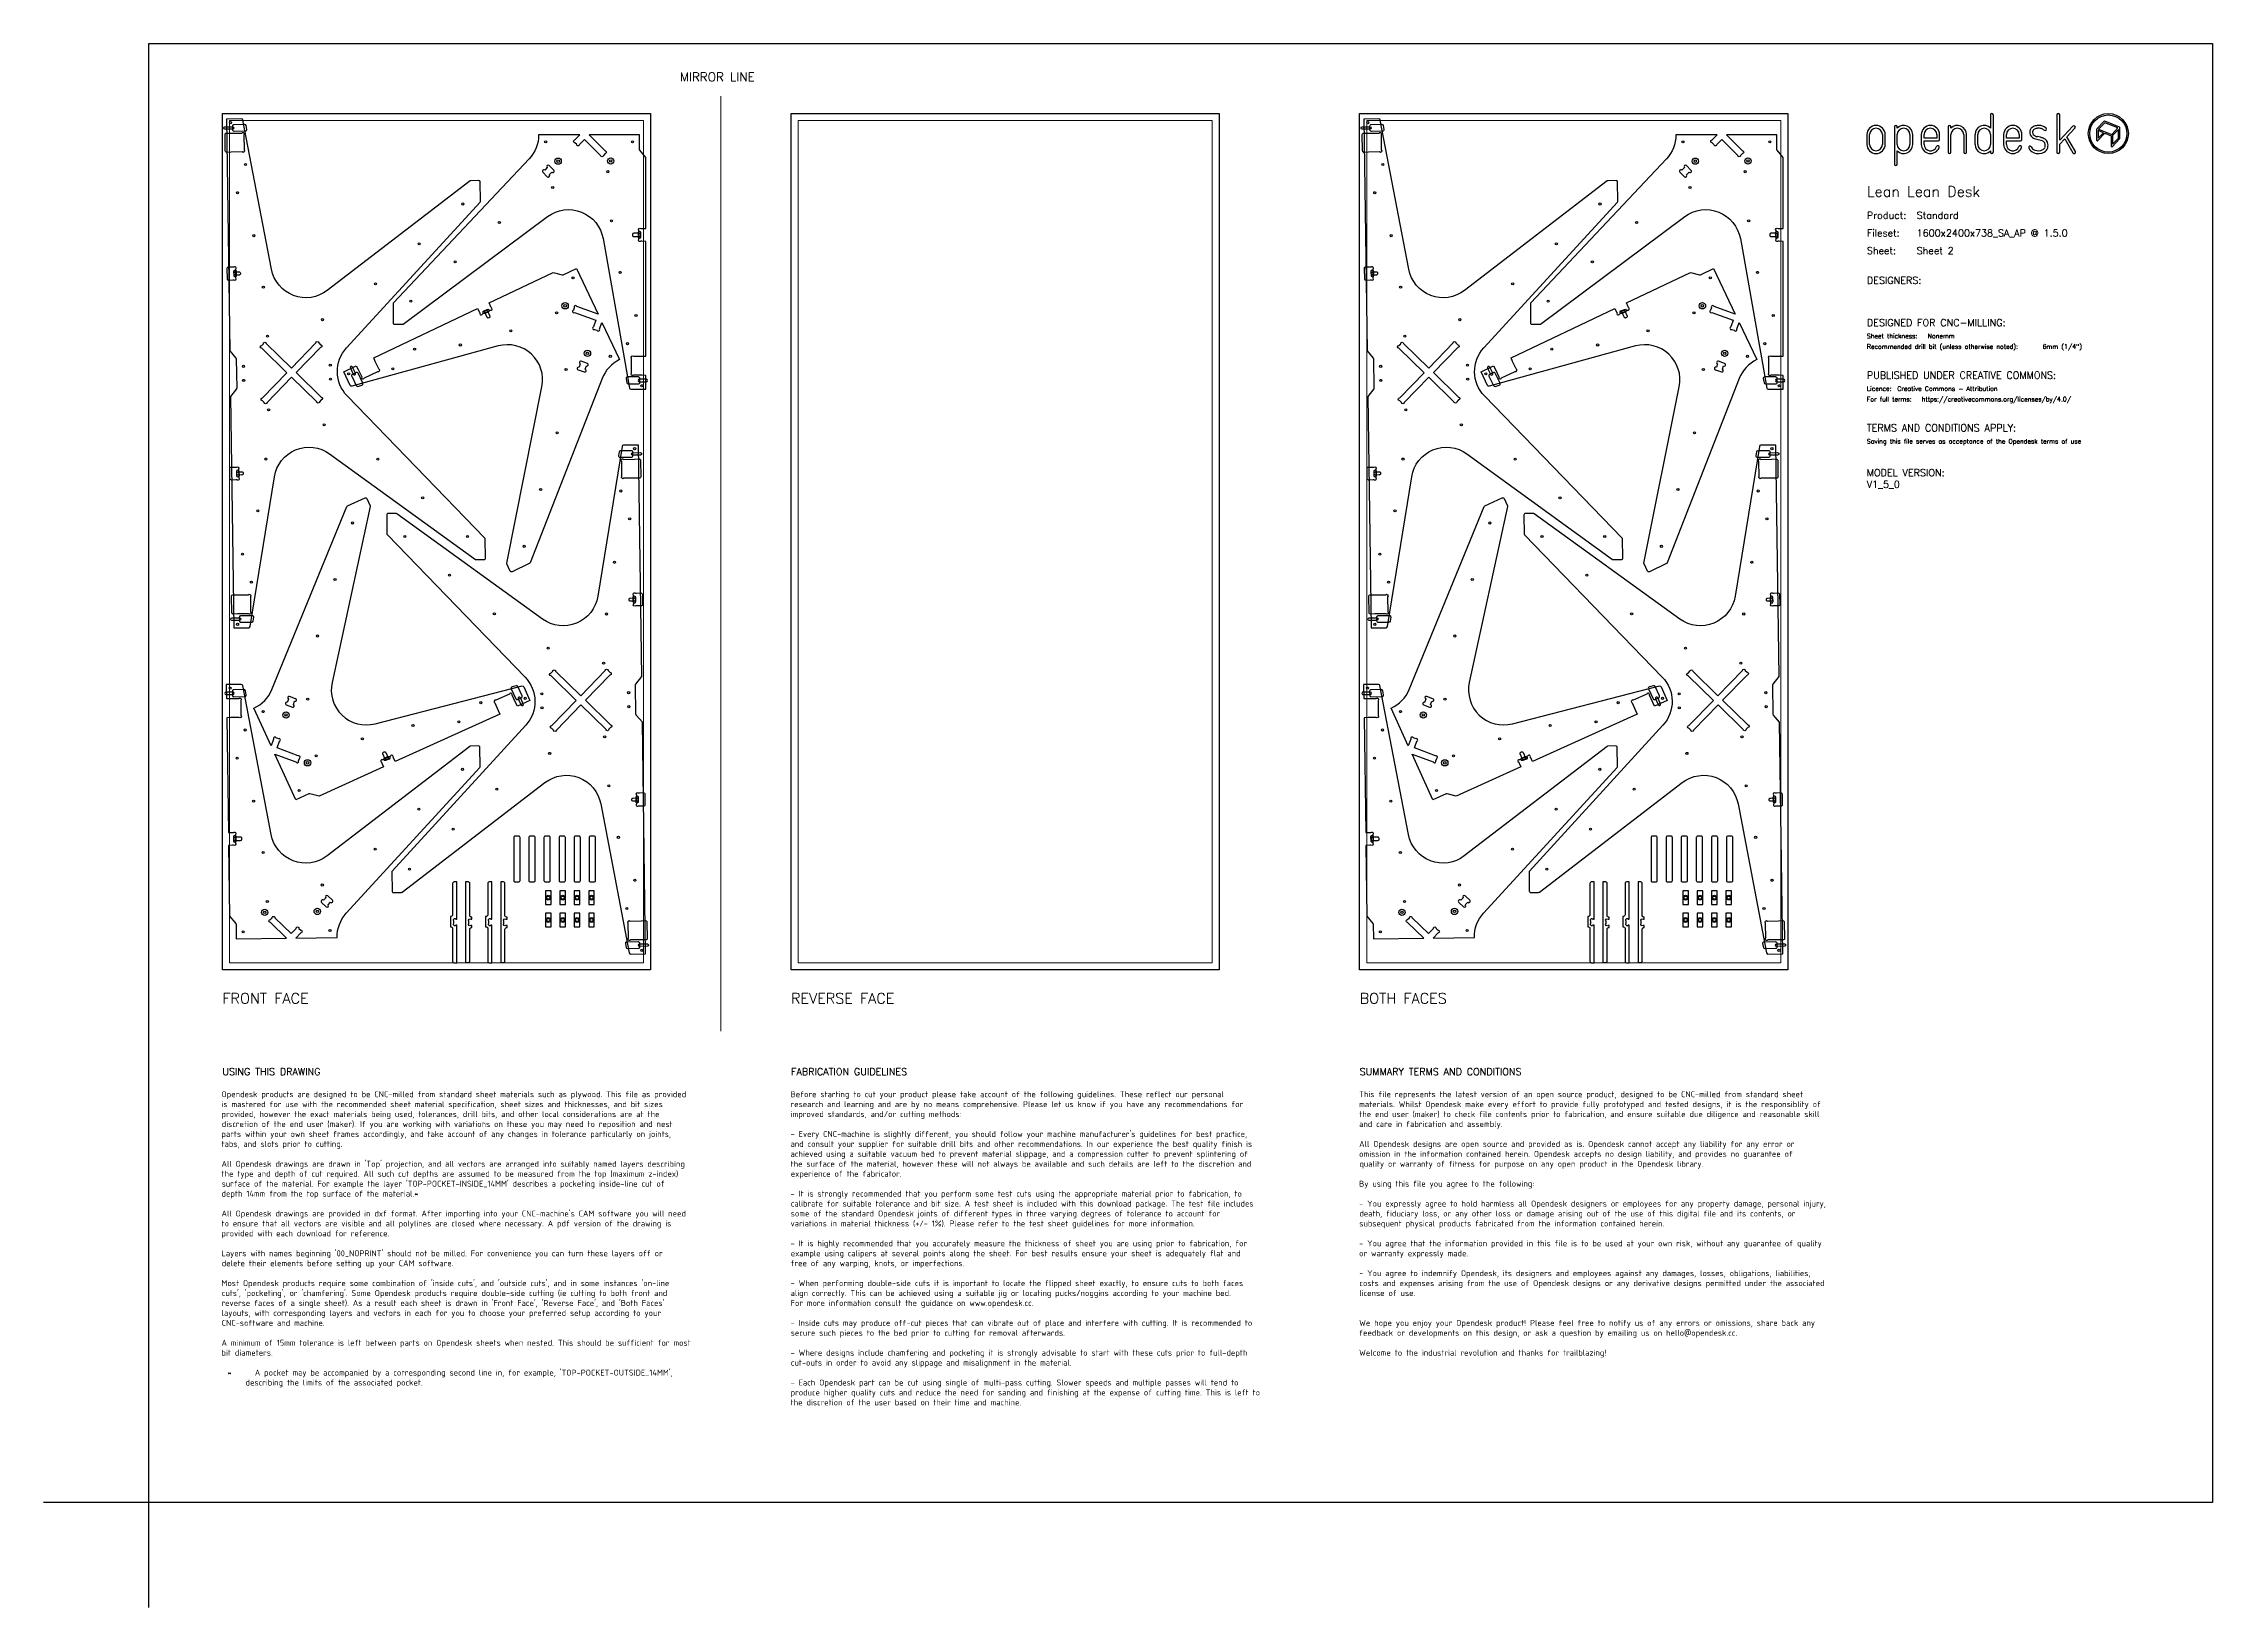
# Model space of a CAD drawing. Header units: millimetres. Extents: x -300 to 5880, y -300 to 4158.
import ezdxf
from ezdxf.enums import TextEntityAlignment as Align

# ---------------------------------------------------------------- set-up
doc = ezdxf.new("R2010")
doc.units = ezdxf.units.MM
doc.layers.add('00-NOPRINT_TEXT', color=7, linetype='Continuous', lineweight=25)
doc.layers.add('00_NOPRINT_TOLERANCE', color=7, linetype='Continuous', lineweight=5)
for name, color, linetype, lineweight, true_color in [('BOARD_$TH-NOMINAL', 3, 'Continuous', 30, 0x00ff00), ('TOP-CUT-INSIDE_18.000MM', 1, 'Continuous', 25, 0xff1c00), ('TOP-CUT-OUTSIDE_18.000MM', 220, 'Continuous', 25, 0xff00d1), ('TOP-HOLE-6.000MM-DIAM_14.000MM', 220, 'Continuous', 25, 0xff00c7), ('TOP-HOLE-7.000MM-DIAM_18.000MM', 3, 'Continuous', 25, 0x00ff0c), ('TOP-HOLE-9.000MM-DIAM_18.000MM', 3, 'Continuous', 25, 0x00ff0c), ('TOP-POCKET-INSIDE_12.000MM', 140, 'Continuous', 25, 0x00b1ff), ('TOP-POCKET-INSIDE_2.000MM', 110, 'Continuous', 25, 0x00ff94), ('TOP-POCKET-INSIDE_4.000MM', 160, 'Continuous', 25, 0x0026ff), ('TOP-POCKET-INSIDE_7.000MM', 1, 'Continuous', 25, 0xff0a00), ('TOP-POCKET-INSIDE_9.000MM', 60, 'Continuous', 25, 0xb0ff00)]:
    doc.layers.add(name, color=color, linetype=linetype, lineweight=lineweight, true_color=true_color)
doc.styles.add('OD-ISOCP-17_221', font='isocp.shx')
doc.styles.add('OD-ISOCP-17_222', font='isocp.shx')
doc.styles.add('OD-ISOCP-17_223', font='isocp.shx')
doc.styles.add('OD-ISOCP-17_224', font='isocp.shx')
doc.styles.add('OD-ISOCP-17_225', font='isocp.shx')
doc.styles.add('OD-ISOCP-17_226', font='isocp.shx')
doc.styles.add('OD-ISOCP-17_227', font='isocp.shx')
doc.styles.add('OD-ISOCP-17_228', font='isocp.shx')
doc.styles.add('OD-ISOCP-17_229', font='isocp.shx')
doc.styles.add('OD-ISOCP-17_230', font='isocp.shx')
doc.styles.add('OD-ISOCP-17_231', font='isocp.shx')
doc.styles.add('OD-ISOCP-17_232', font='isocp.shx')
doc.styles.add('OD-ISOCP-17_233', font='isocp.shx')
doc.styles.add('OD-ISOCP-17_234', font='isocp.shx')
doc.styles.add('OD-ISOCP-17_235', font='isocp.shx')
doc.styles.add('OD-ISOCP-17_236', font='isocp.shx')
doc.styles.add('OD-ISOCP-17_237', font='isocp.shx')
doc.styles.add('OD-ISOCP-17_238', font='isocp.shx')
doc.styles.add('OD-ISOCP-17_239', font='isocp.shx')
doc.styles.add('OD-ISOCP-17_240', font='isocp.shx')
doc.styles.add('OD-ISOCP-17_241', font='isocp.shx')
doc.styles.add('OD-ISOCP-17_242', font='isocp.shx')
doc.styles.add('OD-ISOCP-17_243', font='isocp.shx')
doc.styles.add('OD-ISOCP-17_244', font='isocp.shx')
doc.styles.add('OD-ISOCP-17_245', font='isocp.shx')
doc.styles.add('OD-ISOCP-17_246', font='isocp.shx')
doc.styles.add('OD-ISOCP-17_247', font='isocp.shx')
doc.styles.add('OD-ISOCP-17_248', font='isocp.shx')
doc.styles.add('OD-ISOCP-17_249', font='isocp.shx')
doc.styles.add('OD-ISOCP-17_250', font='isocp.shx')
doc.styles.add('OD-ISOCP-17_251', font='isocp.shx')
doc.styles.add('OD-ISOCP-17_252', font='isocp.shx')
doc.styles.add('OD-ISOCP-17_253', font='isocp.shx')
doc.styles.add('OD-ISOCP-17_254', font='isocp.shx')
doc.styles.add('OD-ISOCP-17_255', font='isocp.shx')
doc.styles.add('OD-ISOCP-17_256', font='isocp.shx')
doc.styles.add('OD-ISOCP-17_257', font='isocp.shx')
doc.styles.add('OD-ISOCP-17_258', font='isocp.shx')
doc.styles.add('OD-ISOCP-17_259', font='isocp.shx')
doc.styles.add('OD-ISOCP-17_260', font='isocp.shx')
doc.styles.add('OD-ISOCP-17_261', font='isocp.shx')
doc.styles.add('OD-ISOCP-17_262', font='isocp.shx')
doc.styles.add('OD-ISOCP-17_263', font='isocp.shx')
doc.styles.add('OD-ISOCP-17_264', font='isocp.shx')
doc.styles.add('OD-ISOCP-17_265', font='isocp.shx')
doc.styles.add('OD-ISOCP-17_266', font='isocp.shx')
doc.styles.add('OD-ISOCP-17_267', font='isocp.shx')
doc.styles.add('OD-ISOCP-17_268', font='isocp.shx')
doc.styles.add('OD-ISOCP-17_269', font='isocp.shx')
doc.styles.add('OD-ISOCP-17_270', font='isocp.shx')
doc.styles.add('OD-ISOCP-17_271', font='isocp.shx')
doc.styles.add('OD-ISOCP-17_272', font='isocp.shx')
doc.styles.add('OD-ISOCP-17_273', font='isocp.shx')
doc.styles.add('OD-ISOCP-17_274', font='isocp.shx')
doc.styles.add('OD-ISOCP-17_275', font='isocp.shx')
doc.styles.add('OD-ISOCP-17_276', font='isocp.shx')
doc.styles.add('OD-ISOCP-17_277', font='isocp.shx')
doc.styles.add('OD-ISOCP-17_278', font='isocp.shx')
doc.styles.add('OD-ISOCP-17_279', font='isocp.shx')
doc.styles.add('OD-ISOCP-17_280', font='isocp.shx')
doc.styles.add('OD-ISOCP-17_281', font='isocp.shx')
doc.styles.add('OD-ISOCP-17_282', font='isocp.shx')
doc.styles.add('OD-ISOCP-17_283', font='isocp.shx')
doc.styles.add('OD-ISOCP-17_284', font='isocp.shx')
doc.styles.add('OD-ISOCP-17_285', font='isocp.shx')
doc.styles.add('OD-ISOCP-17_286', font='isocp.shx')
doc.styles.add('OD-ISOCP-17_287', font='isocp.shx')
doc.styles.add('OD-ISOCP-17_288', font='isocp.shx')
doc.styles.add('OD-SIMPLEX-13_86', font='simplex.shx')
doc.styles.add('OD-SIMPLEX-20_82', font='simplex.shx')
doc.styles.add('OD-SIMPLEX-20_86', font='simplex.shx')
doc.styles.add('OD-SIMPLEX-20_87', font='simplex.shx')
doc.styles.add('OD-SIMPLEX-20_88', font='simplex.shx')
doc.styles.add('OD-SIMPLEX-25_89', font='simplex.shx')
doc.styles.add('OD-SIMPLEX-30_83', font='simplex.shx')
doc.styles.add('OD-SIMPLEX-30_87', font='simplex.shx')
doc.styles.add('OD-SIMPLEX-30_88', font='simplex.shx')
doc.styles.add('OD-SIMPLEX-30_89', font='simplex.shx')

# ---------------------------------------------------------------- blocks, each defined once
blk = doc.blocks.new('Borders Opendesk_7')
at = {"layer": '00-NOPRINT_TEXT'}
for p, q in [((0, 4158), (5880, 4158)), ((0, 0), (0, 4158)), ((5880, 4158), (5880, 0)), ((4895, 3898), (4895, 3870.1)), ((4902.9, 3870.1), (4902.9, 3898)), ((4939.3, 3898), (4939.3, 3870.1)), ((4947.3, 3870.1), (4947.3, 3898)), ((4973.4, 3920.1), (4973.4, 3814.1)), ((4981.3, 3916.7), (4981.3, 3920.1)), ((4981.3, 3870.1), (4981.3, 3898)), ((5017.7, 3898), (5017.7, 3870.1)), ((5025.6, 3870.1), (5025.6, 3898)), ((5050, 3898), (5050, 3870.1)), ((5058, 3888.1), (5058, 3898)), ((5094.4, 3898), (5094.4, 3888.1)), ((5102.3, 3884.1), (5102.3, 3898)), ((5126.6, 3920.1), (5126.6, 3848)), ((5134.5, 3916.7), (5134.5, 3920.1)), ((5134.5, 3848), (5134.5, 3898)), ((5170.9, 3898), (5170.9, 3848)), ((5178.9, 3848), (5178.9, 3898)), ((5203, 3898), (5203, 3870.1)), ((5211, 3870.1), (5211, 3898)), ((5247.4, 3954), (5247.4, 3916.7)), ((5247.4, 3898), (5247.4, 3870.1)), ((5255.3, 3848), (5255.3, 3954)), ((5284.6, 3898), (5284.6, 3870.1)), ((5292.6, 3888.1), (5292.6, 3898)), ((5329, 3898), (5329, 3888.1)), ((5336.9, 3884.1), (5336.9, 3898)), ((5436.4, 3954), (5436.4, 3848)), ((5444.4, 3881.9), (5444.4, 3954)), ((5482.1, 3922), (5444.4, 3881.9)), ((5464.8, 3892.1), (5487.9, 3916.6)), ((5549.5, 3912.6), (5549.5, 3882.2)), ((5570.5, 3935.8), (5550.1, 3914)), ((5553.1, 3880.8), (5572.9, 3901.9)), ((5553.7, 3909.6), (5553.7, 3887.4)), ((5568.8, 3903.5), (5553.7, 3909.6)), ((5553.7, 3887.4), (5568.8, 3903.5)), ((5572.6, 3931.9), (5555.2, 3913.4)), ((5555.2, 3913.4), (5592.6, 3898.3)), ((5610, 3916.9), (5572.6, 3931.9)), ((5614.4, 3919.6), (5572.8, 3936.3)), ((5572.9, 3901.9), (5591.1, 3894.5)), ((5591.1, 3894.5), (5591.1, 3865.5)), ((5592.6, 3898.3), (5610, 3916.9)), ((5611.5, 3912.4), (5595.2, 3895.1)), ((5595.2, 3895.1), (5595.2, 3870.7)), ((5611.5, 3888.1), (5611.5, 3912.4)), ((5615.7, 3887.3), (5615.7, 3917.6)), ((4981.3, 3814.1), (4981.3, 3851.4)), ((5094.4, 3888.1), (5058, 3888.1)), ((5058, 3870.1), (5058, 3880.1)), ((5058, 3880.1), (5098.3, 3880.1)), ((5247.4, 3851.4), (5247.4, 3848)), ((5329, 3888.1), (5292.6, 3888.1)), ((5292.6, 3870.1), (5292.6, 3880.1)), ((5292.6, 3880.1), (5332.9, 3880.1)), ((5444.4, 3870.4), (5459.1, 3886)), ((5444.4, 3848), (5444.4, 3870.4)), ((5459.1, 3886), (5482.1, 3846)), ((5489, 3850), (5464.8, 3892.1)), ((5594.7, 3864.1), (5615.1, 3885.8)), ((5595.2, 3870.7), (5611.5, 3888.1)), ((0, 0), (-300, 0)), ((0, -300), (0, 0)), ((5880, 0), (0, 0))]:
    blk.add_line(p, q, dxfattribs=at)
for radius in [57, 52.9]:
    blk.add_circle((5582.9, 3901), radius, dxfattribs=at)
for centre, radius, start, end in [((5251.3, 3954), 3.97, 0, 180), ((5440.4, 3954), 3.97, 0, 180), ((4921.1, 3898), 26.1, 0, 180), ((4921.1, 3898), 18.2, 0, 180), ((4977.3, 3920.1), 3.97, 0, 180), ((4999.5, 3898), 26.1, 0, 134.13157), ((4999.5, 3898), 18.2, 0, 180), ((5076.2, 3898), 26.1, 0, 180), ((5076.2, 3898), 18.2, 0, 180), ((5130.6, 3920.1), 3.97, 0, 180), ((5152.7, 3898), 26.1, 0, 134.13157), ((5152.7, 3898), 18.2, 0, 180), ((5229.2, 3898), 26.1, 45.86843, 180), ((5229.2, 3898), 18.2, 0, 180), ((5310.8, 3898), 26.1, 0, 180), ((5310.8, 3898), 18.2, 0, 180), ((5377.2, 3904.5), 18.3, 167.09639, 235.84532), ((5375.9, 3904.8), 16.9, 150.51394, 167.04891), ((5377.5, 3903.4), 19, 138.98821, 149.26699), ((5377.5, 3903.4), 19, 127.9168, 138.98821), ((5380.5, 3899.5), 24, 111.70118, 127.9168), ((5377.2, 3904.5), 10.3, 167.96032, 235.86134), ((5375.9, 3904.8), 8.99, 151.05191, 168.02381), ((5377.5, 3903.4), 11.1, 138.98821, 148.80915), ((5377.5, 3903.4), 11.1, 127.9168, 138.98821), ((5380.5, 3899.5), 16, 111.70118, 127.9168), ((5382, 3911.6), 18.9, 235.85111, 248.09121), ((5383.5, 3891.9), 32.1, 90, 111.70118), ((5383.5, 3891.9), 24.2, 90, 111.70118), ((5388.7, 3928.4), 37, 248.09121, 257.53847), ((5383.5, 3878.8), 45.3, 80.71035, 90), ((5383.5, 3878.8), 37.3, 80.71035, 90), ((5385.9, 3893.2), 22.7, 71.50348, 80.71035), ((5385.9, 3893.2), 30.7, 71.50348, 80.71035), ((5387.1, 3896.7), 19, 61.03556, 71.50348), ((5387.1, 3896.7), 26.9, 61.03556, 71.50348), ((5387.1, 3896.7), 19, 46.7983, 61.03556), ((5387.1, 3896.7), 26.9, 46.7983, 61.03556), ((5402.8, 3913.5), 3.97, 226.7983, 46.7983), ((5485, 3919.3), 3.97, 316.71352, 136.71352), ((5551.6, 3912.6), 2.06, 136.76961, 180), ((5572, 3934.4), 2.06, 68.07144, 136.76961), ((5613.6, 3917.6), 2.06, 0, 68.07144), ((4921.1, 3870.1), 26.1, 180, 0), ((4921.1, 3870.1), 18.2, 180, 0), ((4999.5, 3870.1), 18.2, 180, 0), ((4999.5, 3870.1), 26.1, 225.86843, 0), ((5076.2, 3870.1), 26.1, 180, 340.02575), ((5076.2, 3870.1), 18.2, 180, 340.02575), ((5097, 3862.6), 3.97, 340.02575, 160.02575), ((5098.3, 3884.1), 3.97, 270, 0), ((5130.6, 3848), 3.97, 180, 0), ((5174.9, 3848), 3.97, 180, 0), ((5229.2, 3870.1), 26.1, 180, 314.13157), ((5229.2, 3870.1), 18.2, 180, 0), ((5251.3, 3848), 3.97, 180, 0), ((5310.8, 3870.1), 26.1, 180, 340.02575), ((5310.8, 3870.1), 18.2, 180, 340.02575), ((5331.6, 3862.6), 3.97, 340.02575, 160.02575), ((5332.9, 3884.1), 3.97, 270, 0), ((5359.7, 3861.7), 3.97, 24.78597, 204.78597), ((5380.2, 3871.2), 26.6, 204.78597, 247.9544), ((5380.2, 3871.2), 18.7, 204.78597, 247.9544), ((5382, 3911.6), 26.9, 235.85111, 248.09121), ((5383.5, 3879.3), 35.4, 247.9544, 298.20261), ((5388.7, 3928.4), 44.9, 248.09121, 257.53847), ((5383.5, 3879.3), 27.4, 247.9544, 298.20261), ((5300, 3526.6), 366.5, 76.19474, 77.53847), ((5300, 3526.6), 374.5, 76.19474, 77.53847), ((5372.7, 3822.5), 61.9, 69.1442, 76.19474), ((5372.7, 3822.5), 69.8, 69.1442, 76.19474), ((5389.5, 3866.6), 14.6, 38.92909, 69.1442), ((5390.6, 3866.1), 12.5, 298.20261, 343.80333), ((5389.5, 3866.6), 22.5, 38.92909, 69.1442), ((5390.6, 3866.1), 20.4, 298.20261, 343.80333), ((5393.9, 3870.2), 8.99, 17.58344, 38.92909), ((5385.6, 3867.6), 17.6, 343.80333, 17.58344), ((5393.9, 3870.2), 16.9, 17.58344, 38.92909), ((5385.6, 3867.6), 25.5, 343.80333, 17.58344), ((5440.4, 3848), 3.97, 180, 0), ((5485.5, 3848), 3.97, 209.84173, 29.84173), ((5551.6, 3882.2), 2.06, 180, 316.76961), ((5593.2, 3865.5), 2.06, 180, 316.76961), ((5613.6, 3887.3), 2.06, 316.76961, 0), ((4977.3, 3814.1), 3.97, 180, 0)]:
    blk.add_arc(centre, radius, start, end, dxfattribs=at)
at = {"layer": '00_NOPRINT_TOLERANCE', "ltscale": 0.379202}
for p, q in [((210, 3958), (1430, 3958)), ((210, 1518), (210, 3958)), ((1430, 3958), (1430, 1518)), ((1830, 3958), (3050, 3958)), ((1830, 1518), (1830, 3958)), ((3050, 3958), (3050, 1518)), ((3450, 3958), (4670, 3958)), ((3450, 1518), (3450, 3958)), ((4670, 3958), (4670, 1518)), ((1430, 1518), (210, 1518)), ((3050, 1518), (1830, 1518)), ((4670, 1518), (3450, 1518))]:
    blk.add_line(p, q, dxfattribs=at)
at = {"layer": '00_NOPRINT_TOLERANCE', "ltscale": 0.379043}
blk.add_line((1630, 1343.2), (1630, 4008), dxfattribs=at)
at = {"layer": '00_NOPRINT_TOLERANCE', "ltscale": 0.380876}
for p, q in [((230, 3938), (1410, 3938)), ((1850, 3938), (3030, 3938)), ((3470, 3938), (4650, 3938)), ((1410, 1538), (230, 1538)), ((3030, 1538), (1850, 1538)), ((4650, 1538), (3470, 1538))]:
    blk.add_line(p, q, dxfattribs=at)
at = {"layer": '00_NOPRINT_TOLERANCE', "ltscale": 0.380023}
for p, q in [((230, 1538), (230, 3938)), ((1410, 3938), (1410, 1538)), ((1850, 1538), (1850, 3938)), ((3030, 3938), (3030, 1538)), ((3470, 1538), (3470, 3938)), ((4650, 3938), (4650, 1538))]:
    blk.add_line(p, q, dxfattribs=at)
at = {"layer": 'BOARD_$TH-NOMINAL'}
for p, q in [((210, 3958), (1430, 3958)), ((210, 1518), (210, 3958)), ((1430, 3958), (1430, 1518)), ((1830, 3958), (3050, 3958)), ((1830, 1518), (1830, 3958)), ((3050, 3958), (3050, 1518)), ((3450, 3958), (4670, 3958)), ((3450, 1518), (3450, 3958)), ((4670, 3958), (4670, 1518)), ((1430, 1518), (210, 1518)), ((3050, 1518), (1830, 1518)), ((4670, 1518), (3450, 1518))]:
    blk.add_line(p, q, dxfattribs=at)
at = {"layer": '00-NOPRINT_TEXT'}
for s, height, style, p in [('MIRROR LINE', 25, 'OD-SIMPLEX-25_89', (1513.3, 4049.9)), ('Lean Lean Desk', 30, 'OD-SIMPLEX-30_83', (4895, 3720.9)), ('Product:', 20, 'OD-SIMPLEX-20_82', (4895, 3657.9)), ('Standard', 20, 'OD-SIMPLEX-20_82', (5036.9, 3657.9)), ('Fileset:', 20, 'OD-SIMPLEX-20_82', (4895, 3607.7)), ('1600x2400x738_SA_AP @ 1.5.0', 20, 'OD-SIMPLEX-20_82', (5036.9, 3607.6)), ('Sheet:', 20, 'OD-SIMPLEX-20_82', (4895, 3557.4)), ('Sheet 2', 20, 'OD-SIMPLEX-20_82', (5036.9, 3557.5)), ('DESIGNERS:', 20, 'OD-SIMPLEX-20_82', (4895, 3472.4)), ('DESIGNED FOR CNC-MILLING:', 20, 'OD-SIMPLEX-20_82', (4895, 3352.4)), ('Sheet thickness:', 13, 'OD-SIMPLEX-13_86', (4895, 3317.4)), ('Recommended drill bit (unless otherwise noted):', 13, 'OD-SIMPLEX-13_86', (4895, 3287.4)), ('Nonemm', 13, 'OD-SIMPLEX-13_86', (5068.3, 3317.4)), ('6mm (1/4")', 13, 'OD-SIMPLEX-13_86', (5395.5, 3287.4)), ('PUBLISHED UNDER CREATIVE COMMONS:', 20, 'OD-SIMPLEX-20_82', (4895, 3202.4)), ('Licence:', 13, 'OD-SIMPLEX-13_86', (4895, 3167.4)), ('Creative Commons - Attribution', 13, 'OD-SIMPLEX-13_86', (4981.5, 3167.4)), ('https://creativecommons.org/licenses/by/4.0/', 13, 'OD-SIMPLEX-13_86', (5051.1, 3137.4)), ('For full terms:', 13, 'OD-SIMPLEX-13_86', (4895, 3137.4)), ('TERMS AND CONDITIONS APPLY:', 20, 'OD-SIMPLEX-20_82', (4895, 3052.3)), ('Saving this file serves as acceptance of the Opendesk terms of use ', 13, 'OD-SIMPLEX-13_86', (4895, 3017.3))]:
    blk.add_text(s, height=height, dxfattribs=dict(at, style=style)).set_placement(p)
at = {"layer": '00-NOPRINT_TEXT', "color": 7}
for s, height, style, p in [('FRONT FACE', 30, 'OD-SIMPLEX-30_89', (210, 1451.3)), ('REVERSE FACE', 30, 'OD-SIMPLEX-30_88', (1830, 1451.3)), ('BOTH FACES', 30, 'OD-SIMPLEX-30_87', (3450, 1451.3)), ('USING THIS DRAWING', 20, 'OD-SIMPLEX-20_88', (210, 1237.4)), ('FABRICATION GUIDELINES', 20, 'OD-SIMPLEX-20_87', (1830, 1237.4)), ('SUMMARY TERMS AND CONDITIONS', 20, 'OD-SIMPLEX-20_86', (3450, 1237.4))]:
    blk.add_text(s, height=height, dxfattribs=dict(at, style=style)).set_placement(p, align=Align.TOP_LEFT)
for s, style, p in [('Opendesk products are designed to be CNC-milled from standard sheet materials such as plywood. This file as provided', 'OD-ISOCP-17_265', (207.4, 1154.7)), ('is mastered for use with the recommended sheet material specification, sheet sizes and thicknesses, and bit sizes', 'OD-ISOCP-17_266', (207.4, 1126.3)), ('provided, however the exact materials being used, tolerances, drill bits, and other local considerations are at the', 'OD-ISOCP-17_267', (207.4, 1098)), ('research and learning and are by no means comprehensive. Please let us know if you have any recommendations for', 'OD-ISOCP-17_241', (1828.7, 1126.3)), ('Before starting to cut your product please take account of the following guidelines. These reflect our personal', 'OD-ISOCP-17_240', (1828.7, 1154.7)), ('improved standards, and/or cutting methods:', 'OD-ISOCP-17_242', (1828.7, 1098)), ('the end user (maker) to check file contents prior to fabrication, and ensure suitable due diligence and reasonable skill', 'OD-ISOCP-17_223', (3448.5, 1098)), ('This file represents the latest version of an open source product, designed to be CNC-milled from standard sheet', 'OD-ISOCP-17_221', (3448.5, 1154.7)), ('materials. Whilst Opendesk make every effort to provide fully prototyped and tested designs, it is the responsiblity of', 'OD-ISOCP-17_222', (3448.5, 1126.3)), ('parts within your own sheet frames accordingly, and take account of any changes in tolerance particularly on joints,', 'OD-ISOCP-17_269', (207.4, 1041.3)), ('discretion of the end user (maker). If you are working with variations on these you may need to reposition and nest', 'OD-ISOCP-17_268', (208.1, 1069.7)), ("- Every CNC-machine is slightly different, you should follow your machine manufacturer's guidelines for best practice,", 'OD-ISOCP-17_243', (1828.7, 1041.3)), ('and care in fabrication and assembly.', 'OD-ISOCP-17_224', (3448.5, 1069.7)), ('tabs, and slots prior to cutting.', 'OD-ISOCP-17_270', (207.4, 1013)), ('and consult your supplier for suitable drill bits and other recommendations. In our experience the best quality finish is', 'OD-ISOCP-17_244', (1828.7, 1013)), ('achieved using a suitable vacuum bed to prevent material slippage, and a compression cutter to prevent splintering of', 'OD-ISOCP-17_245', (1828.7, 984.7)), ('All Opendesk designs are open source and provided as is. Opendesk cannot accept any liability for any error or', 'OD-ISOCP-17_225', (3448.5, 1013)), ('omission in the information contained herein. Opendesk accepts no design liability, and provides no guarantee of', 'OD-ISOCP-17_226', (3448.5, 984.7)), ('the type and depth of cut required. All such cut depths are assumed to be measured from the top (maximum z-index)', 'OD-ISOCP-17_272', (207.4, 928)), ("All Opendesk drawings are drawn in 'Top' projection, and all vectors are arranged into suitably named layers describing", 'OD-ISOCP-17_271', (207.4, 956.3)), ('the surface of the material, however these will not always be available and such details are left to the discretion and', 'OD-ISOCP-17_246', (1828.7, 956.3)), ('experience of the fabricator.', 'OD-ISOCP-17_247', (1829.2, 928)), ('quality or warranty of fitness for purpose on any open product in the Opendesk library.', 'OD-ISOCP-17_227', (3449.1, 956.3)), ('depth 14mm from the top surface of the material.*', 'OD-ISOCP-17_274', (207.4, 871.3)), ("surface of the material. For example the layer 'TOP-POCKET-INSIDE_14MM' describes a pocketing inside-line cut of", 'OD-ISOCP-17_273', (208, 899.7)), ('- It is strongly recommended that you perform some test cuts using the appropriate material prior to fabrication, to', 'OD-ISOCP-17_248', (1828.7, 871.3)), ('By using this file you agree to the following:', 'OD-ISOCP-17_228', (3448.5, 899.7)), ('to ensure that all vectors are visible and all polylines are closed where necessary. A pdf version of the drawing is', 'OD-ISOCP-17_276', (207.4, 786.3)), ("All Opendesk drawings are provided in dxf format. After importing into your CNC-machine's CAM software you will need", 'OD-ISOCP-17_275', (207.4, 814.7)), ('variations in material thickness (+/- 1%). Please refer to the test sheet guidelines for more information.', 'OD-ISOCP-17_251', (1828.7, 786.3)), ('some of the standard Opendesk joints of different types in three varying degrees of tolerance to account for', 'OD-ISOCP-17_250', (1829.2, 814.7)), ('calibrate for suitable tolerance and bit size. A test sheet is included with this download package. The test file includes', 'OD-ISOCP-17_249', (1829.3, 843)), ('- You expressly agree to hold harmless all Opendesk designers or employees for any property damage, personal injury,', 'OD-ISOCP-17_229', (3448.5, 843)), ('subsequent physical products fabricated from the information contained herein.', 'OD-ISOCP-17_231', (3449, 786.3)), ('death, fiduciary loss, or any other loss or damage arising out of the use of this digital file and its contents, or', 'OD-ISOCP-17_230', (3449.1, 814.7)), ('provided with each download for reference.', 'OD-ISOCP-17_277', (207.4, 758)), ('- It is highly recommended that you accurately measure the thickness of sheet you are using prior to fabrication, for', 'OD-ISOCP-17_252', (1828.7, 729.7)), ('- You agree that the information provided in this file is to be used at your own risk, without any guarantee of quality', 'OD-ISOCP-17_232', (3448.5, 729.7)), ("Layers with names beginning '00_NOPRINT' should not be milled. For convenience you can turn these layers off or", 'OD-ISOCP-17_278', (207.4, 701.3)), ('delete their elements before setting up your CAM software.', 'OD-ISOCP-17_279', (208.1, 673)), ('free of any warping, knots, or imperfections.', 'OD-ISOCP-17_254', (1828.7, 673)), ('example using calipers at several points along the sheet. For best results ensure your sheet is adequately flat and', 'OD-ISOCP-17_253', (1829.2, 701.3)), ('or warranty expressly made.', 'OD-ISOCP-17_233', (3448.5, 701.3)), ("Most Opendesk products require some combination of 'inside cuts', and 'outside cuts', and in some instances 'on-line", 'OD-ISOCP-17_280', (207.4, 616.3)), ('- When performing double-side cuts it is important to locate the flipped sheet exactly, to ensure cuts to both faces', 'OD-ISOCP-17_255', (1828.7, 616.3)), ('- You agree to indemnify Opendesk, its designers and employees against any damages, losses, obligations, liabilities,', 'OD-ISOCP-17_234', (3448.5, 644.7)), ('costs and expenses arising from the use of Opendesk designs or any derivative designs permitted under the associated', 'OD-ISOCP-17_235', (3449.1, 616.3)), ("reverse faces of a single sheet). As a result each sheet is drawn in 'Front Face', 'Reverse Face', and 'Both Faces'", 'OD-ISOCP-17_282', (207.4, 559.7)), ("cuts', 'pocketing', or 'chamfering'. Some Opendesk products require double-side cutting (ie cutting to both front and", 'OD-ISOCP-17_281', (208.1, 588)), ('align correctly. This can be achieved using a suitable jig or locating pucks/noggins according to your machine bed.', 'OD-ISOCP-17_256', (1828.7, 588)), ('For more information consult the guidance on www.opendesk.cc.', 'OD-ISOCP-17_257', (1828.7, 559.7)), ('license of use.', 'OD-ISOCP-17_236', (3448.8, 588)), ('layouts, with corresponding layers and vectors in each for you to choose your preferred setup according to your', 'OD-ISOCP-17_283', (207.8, 531.3)), ('CNC-software and machine.', 'OD-ISOCP-17_284', (208.2, 503)), ('- Inside cuts may produce off-cut pieces that can vibrate out of place and interfere with cutting. It is recommended to', 'OD-ISOCP-17_258', (1828.7, 503)), ('We hope you enjoy your Opendesk product! Please feel free to notify us of any errors or omissions, share back any', 'OD-ISOCP-17_237', (3448.5, 503)), ('A minimum of 15mm tolerance is left between parts on Opendesk sheets when nested. This should be sufficient for most', 'OD-ISOCP-17_285', (207.4, 446.3)), ('bit diameters.', 'OD-ISOCP-17_286', (207.4, 418)), ('- Where designs include chamfering and pocketing it is strongly advisable to start with these cuts prior to full-depth', 'OD-ISOCP-17_260', (1828.7, 418)), ('secure such pieces to the bed prior to cutting for removal afterwards.', 'OD-ISOCP-17_259', (1829.2, 474.7)), ('Welcome to the industrial revolution and thanks for trailblazing!', 'OD-ISOCP-17_239', (3448.5, 418)), ('feedback or developments on this design, or ask a question by emailing us on hello@opendesk.cc.', 'OD-ISOCP-17_238', (3448.5, 474.7)), ("*      A pocket may be accompanied by a corresponding second line in, for example, 'TOP-POCKET-OUTSIDE_14MM',", 'OD-ISOCP-17_287', (224.4, 361.3)), ('cut-outs in order to avoid any slippage and misalignment in the material.', 'OD-ISOCP-17_261', (1829.3, 389.7)), ('describing the limits of the associated pocket.', 'OD-ISOCP-17_288', (276.1, 333)), ('- Each Opendesk part can be cut using single of multi-pass cutting. Slower speeds and multiple passes will tend to', 'OD-ISOCP-17_262', (1828.7, 333)), ('produce higher quality cuts and reduce the need for sanding and finishing at the expense of cutting time. This is left to', 'OD-ISOCP-17_263', (1828.7, 304.7)), ('the discretion of the user based on their time and machine.', 'OD-ISOCP-17_264', (1828.7, 276.3))]:
    blk.add_text(s, height=17, dxfattribs=dict(at, style=style)).set_placement(p)

msp = doc.modelspace()

# ---------------------------------------------------------------- linework, layer by layer
at = {"layer": 'TOP-CUT-INSIDE_18.000MM'}
for points in [[(1135.3, 3804), (1128.3, 3796.9, 1.000853), (1122.6, 3791.2), (1135.7, 3778.1, 0.999148), (1141.3, 3783.8), (1148.4, 3790.9, 1.036922), (1153.9, 3796.7), (1140.8, 3809.8, 0.964392)], [(4375.3, 3804), (4368.3, 3796.9, 1.000853), (4362.6, 3791.2), (4375.7, 3778.1, 0.999148), (4381.3, 3783.8), (4388.4, 3790.9, 1.036922), (4393.9, 3796.7), (4380.8, 3809.8, 0.964392)], [(321.9, 3296.9), (326.9, 3302.1, -1.000033), (334.9, 3302.2), (406.6, 3232.5), (476.3, 3304.2, -0.999967), (484.3, 3304.3), (489.5, 3299.3, -1.000033), (489.6, 3291.3), (419.9, 3219.6), (491.6, 3149.9, -0.999967), (491.7, 3141.9), (486.7, 3136.7, -1.000033), (478.7, 3136.6), (407, 3206.3), (337.2, 3134.6, -0.999967), (329.2, 3134.5), (324.1, 3139.5, -1.000033), (324, 3147.5), (393.7, 3219.2), (322, 3288.9, -0.999967)], [(3561.9, 3296.9), (3566.9, 3302.1, -1.000033), (3574.9, 3302.2), (3646.6, 3232.5), (3716.3, 3304.2, -0.999967), (3724.3, 3304.3), (3729.5, 3299.3, -1.000033), (3729.6, 3291.3), (3659.9, 3219.6), (3731.6, 3149.9, -0.999967), (3731.7, 3141.9), (3726.7, 3136.7, -1.000033), (3718.7, 3136.6), (3647, 3206.3), (3577.2, 3134.6, -0.999967), (3569.2, 3134.5), (3564.1, 3139.5, -1.000033), (3564, 3147.5), (3633.7, 3219.2), (3562, 3288.9, -0.999967)], [(1315.9, 2208.2), (1310.9, 2203.1, -1.000033), (1302.9, 2203), (1231.2, 2272.7), (1161.5, 2201, -0.999967), (1153.5, 2200.9), (1148.4, 2205.9, -1.000033), (1148.2, 2213.9), (1217.9, 2285.6), (1146.3, 2355.3, -0.999967), (1146.1, 2363.3), (1151.1, 2368.4, -1.000033), (1159.1, 2368.6), (1230.8, 2298.8), (1300.6, 2370.5, -0.999967), (1308.6, 2370.7), (1313.7, 2365.6, -1.000033), (1313.8, 2357.6), (1244.1, 2285.9), (1315.8, 2216.2, -0.999967)], [(4555.9, 2208.2), (4550.9, 2203.1, -1.000033), (4542.9, 2203), (4471.2, 2272.7), (4401.5, 2201, -0.999967), (4393.5, 2200.9), (4388.4, 2205.9, -1.000033), (4388.2, 2213.9), (4457.9, 2285.6), (4386.3, 2355.3, -0.999967), (4386.1, 2363.3), (4391.1, 2368.4, -1.000033), (4399.1, 2368.6), (4470.8, 2298.8), (4540.6, 2370.5, -0.999967), (4548.6, 2370.7), (4553.7, 2365.6, -1.000033), (4553.8, 2357.6), (4484.1, 2285.9), (4555.8, 2216.2, -0.999967)], [(518, 1710.1, 1.000853), (523.6, 1715.8), (510.3, 1728.7, 0.999148), (504.7, 1723), (497.8, 1715.8, 1.036922), (492.4, 1709.9), (505.7, 1697, 0.964392), (511, 1702.9)], [(3758, 1710.1, 1.000853), (3763.6, 1715.8), (3750.3, 1728.7, 0.999148), (3744.7, 1723), (3737.8, 1715.8, 1.036922), (3732.4, 1709.9), (3745.7, 1697, 0.964392), (3751, 1702.9)]]:
    msp.add_lwpolyline(points, format="xyb", close=True, dxfattribs=at)
for points in [[(1226.2, 3235.4, 1), (1223.5, 3227.8), (1240.9, 3221.6, 1), (1243.6, 3229.2), (1247, 3238.6, 1), (1249.7, 3246.1), (1232.2, 3252.3, 1), (1229.6, 3244.8), (1226.2, 3235.4)], [(4466.2, 3235.4, 1), (4463.5, 3227.8), (4480.9, 3221.6, 1), (4483.6, 3229.2), (4487, 3238.6, 1), (4489.7, 3246.1), (4472.2, 3252.3, 1), (4469.6, 3244.8), (4466.2, 3235.4)], [(415.7, 2282.9, 1), (418.6, 2290.4), (401.2, 2296.9, 1), (398.4, 2289.4), (394.9, 2280, 1), (392.1, 2272.5), (409.4, 2266, 1), (412.2, 2273.5), (415.7, 2282.9)], [(3655.7, 2282.9, 1), (3658.6, 2290.4), (3641.2, 2296.9, 1), (3638.4, 2289.4), (3634.9, 2280, 1), (3632.1, 2272.5), (3649.4, 2266, 1), (3652.2, 2273.5), (3655.7, 2282.9)]]:
    msp.add_lwpolyline(points, format="xyb", dxfattribs=at)
at = {"layer": 'TOP-CUT-OUTSIDE_18.000MM'}
for points in [[(264.6, 3942.5), (222, 3941.9), (231.3, 3281.9), (248.7, 3261.3, -0.173132), (249.6, 3258.8), (250.8, 3175.6, -0.173132), (249.9, 3173.1), (233.1, 3151.9), (242.4, 2492), (285.1, 2492.6, 0.363903), (289, 2496), (358.2, 2923, -0.558233), (515.5, 2988), (930.7, 2687.5, 0.161519), (933.1, 2686.8), (955.7, 2687.1, 0.414214), (959.7, 2691.1), (958.9, 2745.5, 0.191118), (957.8, 2748.3), (565.7, 3153.1, -0.396728), (563.8, 3290.2), (944.3, 3705.9, 0.191118), (945.3, 3708.6), (944.6, 3763, 0.414214), (940.5, 3767), (917.9, 3766.7, 0.161519), (915.5, 3765.8), (508.9, 3453.8, -0.558233), (349.8, 3514.3), (268.6, 3939.2, 0.363903)], [(1300.3, 3843.8), (1295.3, 3838.7, -1.000076), (1287.3, 3838.7), (1241.8, 3884.2), (1227.4, 3869.8, -1.000151), (1219.4, 3869.8), (1214.3, 3874.9, -1.000151), (1214.3, 3882.9), (1228.7, 3897.3), (1111, 3897.3, -0.191118), (1083.8, 3828.7), (697.4, 3418.4, 0.191118), (696.3, 3415.7), (696.3, 3361.3, 0.414214), (700.3, 3357.3), (723, 3357.3, 0.161519), (725.4, 3358.1), (1136.3, 3664.4, -0.558233), (1294.5, 3601.6), (1369.8, 3175.6, 0.363903), (1373.7, 3172.3), (1416.3, 3172.3), (1416.3, 3211.8), (1404.8, 3212.3), (1381.5, 3212.3, -1.000151), (1375.8, 3217.9), (1375.8, 3260.6, -0.999849), (1381.5, 3266.3), (1404.8, 3266.3), (1416.3, 3266.8), (1416.3, 3593.8), (1404.8, 3594.3), (1402, 3594.3, -1.000151), (1396.3, 3599.9), (1396.3, 3624.6, -0.999849), (1402, 3630.3), (1404.8, 3630.3), (1416.3, 3630.8), (1416.3, 3832.3), (1399.2, 3853.2, -0.173132), (1398.3, 3855.7), (1398.3, 3897.3), (1254.8, 3897.3), (1300.3, 3851.8, -1.000076)], [(3504.6, 3942.5), (3462, 3941.9), (3471.3, 3281.9), (3488.7, 3261.3, -0.173132), (3489.6, 3258.8), (3490.8, 3175.6, -0.173132), (3489.9, 3173.1), (3473.1, 3151.9), (3482.4, 2492), (3525.1, 2492.6, 0.363903), (3529, 2496), (3598.2, 2923, -0.558233), (3755.5, 2988), (4170.7, 2687.5, 0.161519), (4173.1, 2686.8), (4195.7, 2687.1, 0.414214), (4199.7, 2691.1), (4198.9, 2745.5, 0.191118), (4197.8, 2748.3), (3805.7, 3153.1, -0.396728), (3803.8, 3290.2), (4184.3, 3705.9, 0.191118), (4185.3, 3708.6), (4184.6, 3763, 0.414214), (4180.5, 3767), (4157.9, 3766.7, 0.161519), (4155.5, 3765.8), (3748.9, 3453.8, -0.558233), (3589.8, 3514.3), (3508.6, 3939.2, 0.363903)], [(4540.3, 3843.8), (4535.3, 3838.7, -1.000076), (4527.3, 3838.7), (4481.8, 3884.2), (4467.4, 3869.8, -1.000151), (4459.4, 3869.8), (4454.3, 3874.9, -1.000151), (4454.3, 3882.9), (4468.7, 3897.3), (4351, 3897.3, -0.191118), (4323.8, 3828.7), (3937.4, 3418.4, 0.191118), (3936.3, 3415.7), (3936.3, 3361.3, 0.414214), (3940.3, 3357.3), (3963, 3357.3, 0.161519), (3965.4, 3358.1), (4376.3, 3664.4, -0.558233), (4534.5, 3601.6), (4609.8, 3175.6, 0.363903), (4613.7, 3172.3), (4656.3, 3172.3), (4656.3, 3211.8), (4644.8, 3212.3), (4621.5, 3212.3, -1.000151), (4615.8, 3217.9), (4615.8, 3260.6, -0.999849), (4621.5, 3266.3), (4644.8, 3266.3), (4656.3, 3266.8), (4656.3, 3593.8), (4644.8, 3594.3), (4642, 3594.3, -1.000151), (4636.3, 3599.9), (4636.3, 3624.6, -0.999849), (4642, 3630.3), (4644.8, 3630.3), (4656.3, 3630.8), (4656.3, 3832.3), (4639.2, 3853.2, -0.173132), (4638.3, 3855.7), (4638.3, 3897.3), (4494.8, 3897.3), (4540.3, 3851.8, -1.000076)], [(1267, 3350, 1.000151), (1270.5, 3342.7), (1277.2, 3340.3, 1.000151), (1284.5, 3343.8), (1291.3, 3362.9), (1341.7, 3256.6, 0.191118), (1291.5, 3202.6), (1086.5, 2677.7, -0.191118), (1084.4, 2675.5), (1035.3, 2652.2, -0.414214), (1030, 2654.1), (1020.2, 2674.6, -0.161519), (1019.9, 2677.1), (1120.5, 3179.6, 0.558233), (995.9, 3295.6), (578.8, 3181, -0.363903), (574.1, 3183.1), (555.8, 3221.6), (591.5, 3238.6), (596.9, 3228.4), (606.9, 3207.3, 1.000151), (614.5, 3204.6), (653, 3222.9, 0.999849), (655.7, 3230.4), (645.7, 3251.5), (641.2, 3262.1), (936.6, 3402.3), (942, 3392.2), (943.2, 3389.6, 1.000151), (950.8, 3386.9), (973.1, 3397.5, 0.999849), (975.8, 3405), (974.5, 3407.6), (970.1, 3418.2), (1152.1, 3504.6), (1178.3, 3498.1, 0.173132), (1181, 3498.4), (1218.5, 3516.2), (1280.1, 3386.6), (1219.5, 3408.2, 1.000076), (1212.2, 3404.7), (1209.8, 3398, 1.000076), (1213.2, 3390.7), (1273.9, 3369.1)], [(4507, 3350, 1.000151), (4510.5, 3342.7), (4517.2, 3340.3, 1.000151), (4524.5, 3343.8), (4531.3, 3362.9), (4581.7, 3256.6, 0.191118), (4531.5, 3202.6), (4326.5, 2677.7, -0.191118), (4324.4, 2675.5), (4275.3, 2652.2, -0.414214), (4270, 2654.1), (4260.2, 2674.6, -0.161519), (4259.9, 2677.1), (4360.5, 3179.6, 0.558233), (4235.9, 3295.6), (3818.8, 3181, -0.363903), (3814.1, 3183.1), (3795.8, 3221.6), (3831.5, 3238.6), (3836.9, 3228.4), (3846.9, 3207.3, 1.000151), (3854.5, 3204.6), (3893, 3222.9, 0.999849), (3895.7, 3230.4), (3885.7, 3251.5), (3881.2, 3262.1), (4176.6, 3402.3), (4182, 3392.2), (4183.2, 3389.6, 1.000151), (4190.8, 3386.9), (4213.1, 3397.5, 0.999849), (4215.8, 3405), (4214.5, 3407.6), (4210.1, 3418.2), (4392.1, 3504.6), (4418.3, 3498.1, 0.173132), (4421, 3498.4), (4458.5, 3516.2), (4520.1, 3386.6), (4459.5, 3408.2, 1.000076), (4452.2, 3404.7), (4449.8, 3398, 1.000076), (4453.2, 3390.7), (4513.9, 3369.1)], [(1279.6, 2582.2, -0.558233), (1122.3, 2517.2), (707.1, 2817.6, 0.161519), (704.7, 2818.4), (682.1, 2818.1, 0.414214), (678.1, 2814), (678.9, 2759.6, 0.191118), (680, 2756.9), (1072.1, 2352.1, -0.396728), (1074, 2215), (693.5, 1799.3, 0.191118), (692.5, 1796.5), (693.2, 1742.1, 0.414214), (697.3, 1738.2), (719.9, 1738.5, 0.161519), (722.3, 1739.3), (1128.9, 2051.4, -0.558233), (1288, 1990.8), (1369.2, 1565.9, 0.363903), (1373.2, 1562.7), (1415.8, 1563.3), (1406.5, 2223.2), (1389.1, 2243.9, -0.173132), (1388.2, 2246.4), (1387, 2329.5, -0.173132), (1387.9, 2332.1), (1404.7, 2353.2), (1395.4, 3013.1), (1352.7, 3012.5, 0.363903), (1348.8, 3009.2)], [(4519.6, 2582.2, -0.558233), (4362.3, 2517.2), (3947.1, 2817.6, 0.161519), (3944.7, 2818.4), (3922.1, 2818.1, 0.414214), (3918.1, 2814), (3918.9, 2759.6, 0.191118), (3920, 2756.9), (4312.1, 2352.1, -0.396728), (4314, 2215), (3933.5, 1799.3, 0.191118), (3932.5, 1796.5), (3933.2, 1742.1, 0.414214), (3937.3, 1738.2), (3959.9, 1738.5, 0.161519), (3962.3, 1739.3), (4368.9, 2051.4, -0.558233), (4528, 1990.8), (4609.2, 1565.9, 0.363903), (4613.2, 1562.7), (4655.8, 1563.3), (4646.5, 2223.2), (4629.1, 2243.9, -0.173132), (4628.2, 2246.4), (4627, 2329.5, -0.173132), (4627.9, 2332.1), (4644.7, 2353.2), (4635.4, 3013.1), (4592.7, 3012.5, 0.363903), (4588.8, 3009.2)], [(1035.4, 2300.7, 1.000151), (1027.9, 2303.5), (989.1, 2285.9, 0.999849), (986.2, 2278.4), (995.9, 2257.1), (1000.2, 2246.5), (702.5, 2111.2), (697.3, 2121.4), (696.1, 2124, 1.000151), (688.6, 2126.8), (666.2, 2116.6, 0.999849), (663.3, 2109.1), (664.5, 2106.5), (668.8, 2095.9), (485.4, 2012.5), (459.3, 2019.4, 0.173132), (456.6, 2019.2), (418.8, 2002), (359.4, 2132.6), (419.6, 2110, 1.000076), (426.9, 2113.3), (429.4, 2120.1, 1.000076), (426.1, 2127.3), (365.9, 2149.9), (373, 2169, 1.000151), (369.7, 2176.3), (363, 2178.8, 1.000151), (355.7, 2175.5), (348.6, 2156.4), (299.9, 2263.6, 0.191118), (351, 2316.7), (564.7, 2838.2, -0.191118), (566.7, 2840.3), (616.3, 2862.8, -0.414214), (621.6, 2860.9), (630.9, 2840.2, -0.161519), (631.2, 2837.7), (522.4, 2336.9, 0.558233), (645, 2218.8), (1064, 2326.6, -0.363903), (1068.6, 2324.4), (1086.2, 2285.6), (1050.3, 2269.2), (1045.1, 2279.5)], [(4275.4, 2300.7, 1.000151), (4267.9, 2303.5), (4229.1, 2285.9, 0.999849), (4226.2, 2278.4), (4235.9, 2257.1), (4240.2, 2246.5), (3942.5, 2111.2), (3937.3, 2121.4), (3936.1, 2124, 1.000151), (3928.6, 2126.8), (3906.2, 2116.6, 0.999849), (3903.3, 2109.1), (3904.5, 2106.5), (3908.8, 2095.9), (3725.4, 2012.5), (3699.3, 2019.4, 0.173132), (3696.6, 2019.2), (3658.8, 2002), (3599.4, 2132.6), (3659.6, 2110, 1.000076), (3666.9, 2113.3), (3669.4, 2120.1, 1.000076), (3666.1, 2127.3), (3605.9, 2149.9), (3613, 2169, 1.000151), (3609.7, 2176.3), (3603, 2178.8, 1.000151), (3595.7, 2175.5), (3588.6, 2156.4), (3539.9, 2263.6, 0.191118), (3591, 2316.7), (3804.7, 2838.2, -0.191118), (3806.7, 2840.3), (3856.3, 2862.8, -0.414214), (3861.6, 2860.9), (3870.9, 2840.2, -0.161519), (3871.2, 2837.7), (3762.4, 2336.9, 0.558233), (3885, 2218.8), (4304, 2326.6, -0.363903), (4308.6, 2324.4), (4326.2, 2285.6), (4290.3, 2269.2), (4285.1, 2279.5)], [(346.6, 1660.8), (351.6, 1665.9, -1.000076), (359.6, 1666), (405.8, 1621.2), (419.9, 1635.8, -1.000151), (427.9, 1635.9), (433.1, 1630.9, -1.000151), (433.2, 1622.9), (419, 1608.3), (536.7, 1610, -0.191118), (562.9, 1678.9), (943.5, 2094.6, 0.191118), (944.5, 2097.3), (943.8, 2151.7, 0.414214), (939.7, 2155.7), (917, 2155.4, 0.161519), (914.7, 2154.5), (508.1, 1842.5, -0.558233), (349, 1903.1), (267.8, 2327.9, 0.363903), (263.8, 2331.2), (221.2, 2330.6), (221.7, 2291.1), (233.2, 2290.7), (256.6, 2291.1, -1.000151), (262.3, 2285.5), (262.9, 2242.8, -0.999849), (257.3, 2237.1), (234, 2236.7), (222.5, 2236.1), (227.1, 1909.1), (238.6, 1908.8), (241.5, 1908.8, -1.000151), (247.2, 1903.2), (247.5, 1878.6, -0.999849), (242, 1872.8), (239.1, 1872.8), (227.6, 1872.1), (230.5, 1670.6), (247.9, 1650, -0.173132), (248.8, 1647.5), (249.4, 1605.9), (392.9, 1607.9), (346.7, 1652.8, -1.000076)], [(3586.6, 1660.8), (3591.6, 1665.9, -1.000076), (3599.6, 1666), (3645.8, 1621.2), (3659.9, 1635.8, -1.000151), (3667.9, 1635.9), (3673.1, 1630.9, -1.000151), (3673.2, 1622.9), (3659, 1608.3), (3776.7, 1610, -0.191118), (3802.9, 1678.9), (4183.5, 2094.6, 0.191118), (4184.5, 2097.3), (4183.8, 2151.7, 0.414214), (4179.7, 2155.7), (4157, 2155.4, 0.161519), (4154.7, 2154.5), (3748.1, 1842.5, -0.558233), (3589, 1903.1), (3507.8, 2327.9, 0.363903), (3503.8, 2331.2), (3461.2, 2330.6), (3461.7, 2291.1), (3473.2, 2290.7), (3496.6, 2291.1, -1.000151), (3502.3, 2285.5), (3502.9, 2242.8, -0.999849), (3497.3, 2237.1), (3474, 2236.7), (3462.5, 2236.1), (3467.1, 1909.1), (3478.6, 1908.8), (3481.5, 1908.8, -1.000151), (3487.2, 1903.2), (3487.5, 1878.6, -0.999849), (3482, 1872.8), (3479.1, 1872.8), (3467.6, 1872.1), (3470.5, 1670.6), (3487.9, 1650, -0.173132), (3488.8, 1647.5), (3489.4, 1605.9), (3632.9, 1607.9), (3586.7, 1652.8, -1.000076)], [(1054, 1898.5), (1044, 1898.5, 0.414214), (1040, 1894.5), (1040, 1772, 0.414214), (1044, 1768), (1054, 1768, 0.414214), (1058, 1772), (1058, 1894.5, 0.414214)], [(1101, 1894.5, 0.414214), (1097, 1898.5), (1087, 1898.5, 0.414214), (1083, 1894.5), (1083, 1772, 0.414214), (1087, 1768), (1097, 1768, 0.414214), (1101, 1772)], [(1140, 1898.5), (1130, 1898.5, 0.414214), (1126, 1894.5), (1126, 1772, 0.414214), (1130, 1768), (1140, 1768, 0.414214), (1144, 1772), (1144, 1894.5, 0.414214)], [(1183, 1768, 0.414214), (1187, 1772), (1187, 1894.5, 0.414214), (1183, 1898.5), (1173, 1898.5, 0.414214), (1169, 1894.5), (1169, 1772, 0.414214), (1173, 1768)], [(1226, 1768, 0.414214), (1230, 1772), (1230, 1894.5, 0.414214), (1226, 1898.5), (1216, 1898.5, 0.414214), (1212, 1894.5), (1212, 1772, 0.414214), (1216, 1768)], [(1269, 1898.5), (1259, 1898.5, 0.414214), (1255, 1894.5), (1255, 1772, 0.414214), (1259, 1768), (1269, 1768, 0.414214), (1273, 1772), (1273, 1894.5, 0.414214)], [(4294, 1898.5), (4284, 1898.5, 0.414214), (4280, 1894.5), (4280, 1772, 0.414214), (4284, 1768), (4294, 1768, 0.414214), (4298, 1772), (4298, 1894.5, 0.414214)], [(4341, 1894.5, 0.414214), (4337, 1898.5), (4327, 1898.5, 0.414214), (4323, 1894.5), (4323, 1772, 0.414214), (4327, 1768), (4337, 1768, 0.414214), (4341, 1772)], [(4380, 1898.5), (4370, 1898.5, 0.414214), (4366, 1894.5), (4366, 1772, 0.414214), (4370, 1768), (4380, 1768, 0.414214), (4384, 1772), (4384, 1894.5, 0.414214)], [(4423, 1768, 0.414214), (4427, 1772), (4427, 1894.5, 0.414214), (4423, 1898.5), (4413, 1898.5, 0.414214), (4409, 1894.5), (4409, 1772, 0.414214), (4413, 1768)], [(4466, 1768, 0.414214), (4470, 1772), (4470, 1894.5, 0.414214), (4466, 1898.5), (4456, 1898.5, 0.414214), (4452, 1894.5), (4452, 1772, 0.414214), (4456, 1768)], [(4509, 1898.5), (4499, 1898.5, 0.414214), (4495, 1894.5), (4495, 1772, 0.414214), (4499, 1768), (4509, 1768, 0.414214), (4513, 1772), (4513, 1894.5, 0.414214)], [(874.7, 1644.5, -1.000151), (869, 1650.2), (869, 1656.8, -1.000151), (874.7, 1662.5), (878, 1662.5), (878, 1768), (870, 1768, 0.414214), (866, 1764), (866, 1674, -0.414214), (862, 1670), (860, 1670), (860, 1640), (862, 1640, -0.414214), (866, 1636), (866, 1542, 0.414214), (870, 1538), (878, 1538), (878, 1644.5)], [(969, 1650.2), (969, 1656.8, -1.000151), (974.7, 1662.5), (978, 1662.5), (978, 1768), (970, 1768, 0.414214), (966, 1764), (966, 1674, -0.414214), (962, 1670), (960, 1670), (960, 1640), (962, 1640, -0.414214), (966, 1636), (966, 1542, 0.414214), (970, 1538), (978, 1538), (978, 1644.5), (974.7, 1644.5, -1.000151)], [(4114.7, 1644.5, -1.000151), (4109, 1650.2), (4109, 1656.8, -1.000151), (4114.7, 1662.5), (4118, 1662.5), (4118, 1768), (4110, 1768, 0.414214), (4106, 1764), (4106, 1674, -0.414214), (4102, 1670), (4100, 1670), (4100, 1640), (4102, 1640, -0.414214), (4106, 1636), (4106, 1542, 0.414214), (4110, 1538), (4118, 1538), (4118, 1644.5)], [(4209, 1650.2), (4209, 1656.8, -1.000151), (4214.7, 1662.5), (4218, 1662.5), (4218, 1768), (4210, 1768, 0.414214), (4206, 1764), (4206, 1674, -0.414214), (4202, 1670), (4200, 1670), (4200, 1640), (4202, 1640, -0.414214), (4206, 1636), (4206, 1542, 0.414214), (4210, 1538), (4218, 1538), (4218, 1644.5), (4214.7, 1644.5, -1.000151)]]:
    msp.add_lwpolyline(points, format="xyb", close=True, dxfattribs=at)
for points in [[(912, 1649.7), (912, 1656.3, -1), (917.7, 1662), (921, 1662), (921, 1668), (919, 1668, -0.414214), (915, 1672), (915, 1764, 0.414214), (911, 1768), (903, 1768), (903, 1539), (911, 1539, 0.414214), (915, 1543), (915, 1634, -0.414214), (919, 1638), (921, 1638), (921, 1644), (917.7, 1644, -1), (912, 1649.7)], [(1012, 1649.7), (1012, 1656.3, -1), (1017.7, 1662), (1021, 1662), (1021, 1668), (1019, 1668, -0.414214), (1015, 1672), (1015, 1764, 0.414214), (1011, 1768), (1003, 1768), (1003, 1539), (1011, 1539, 0.414214), (1015, 1543), (1015, 1634, -0.414214), (1019, 1638), (1021, 1638), (1021, 1644), (1017.7, 1644, -1), (1012, 1649.7)], [(4152, 1649.7), (4152, 1656.3, -1), (4157.7, 1662), (4161, 1662), (4161, 1668), (4159, 1668, -0.414214), (4155, 1672), (4155, 1764, 0.414214), (4151, 1768), (4143, 1768), (4143, 1539), (4151, 1539, 0.414214), (4155, 1543), (4155, 1634, -0.414214), (4159, 1638), (4161, 1638), (4161, 1644), (4157.7, 1644, -1), (4152, 1649.7)], [(4252, 1649.7), (4252, 1656.3, -1), (4257.7, 1662), (4261, 1662), (4261, 1668), (4259, 1668, -0.414214), (4255, 1672), (4255, 1764, 0.414214), (4251, 1768), (4243, 1768), (4243, 1539), (4251, 1539, 0.414214), (4255, 1543), (4255, 1634, -0.414214), (4259, 1638), (4261, 1638), (4261, 1644), (4257.7, 1644, -1), (4252, 1649.7)]]:
    msp.add_lwpolyline(points, format="xyb", dxfattribs=at)
for points in [[(1130.5, 1743), (1130.5, 1704), (1146.5, 1704), (1146.5, 1743)], [(1171.5, 1743), (1171.5, 1704), (1187.5, 1704), (1187.5, 1743)], [(1212.5, 1743), (1212.5, 1704), (1228.5, 1704), (1228.5, 1743)], [(1253.5, 1743), (1253.5, 1704), (1269.5, 1704), (1269.5, 1743)], [(4370.5, 1743), (4370.5, 1704), (4386.5, 1704), (4386.5, 1743)], [(4411.5, 1743), (4411.5, 1704), (4427.5, 1704), (4427.5, 1743)], [(4452.5, 1743), (4452.5, 1704), (4468.5, 1704), (4468.5, 1743)], [(4493.5, 1743), (4493.5, 1704), (4509.5, 1704), (4509.5, 1743)], [(1130.5, 1679), (1130.5, 1640), (1146.5, 1640), (1146.5, 1679)], [(1171.5, 1679), (1171.5, 1640), (1187.5, 1640), (1187.5, 1679)], [(1212.5, 1679), (1212.5, 1640), (1228.5, 1640), (1228.5, 1679)], [(1253.5, 1679), (1253.5, 1640), (1269.5, 1640), (1269.5, 1679)], [(4370.5, 1679), (4370.5, 1640), (4386.5, 1640), (4386.5, 1679)], [(4411.5, 1679), (4411.5, 1640), (4427.5, 1640), (4427.5, 1679)], [(4452.5, 1679), (4452.5, 1640), (4468.5, 1640), (4468.5, 1679)], [(4493.5, 1679), (4493.5, 1640), (4509.5, 1640), (4509.5, 1679)]]:
    msp.add_lwpolyline(points, close=True, dxfattribs=at)
at = {"layer": 'TOP-HOLE-6.000MM-DIAM_14.000MM'}
for centre in [(233.1, 3932), (3473.1, 3932), (1131, 3877.3), (1378.3, 3877.3), (4371, 3877.3), (4618.3, 3877.3), (275.8, 3812.6), (1308.3, 3792.3), (3515.8, 3812.6), (4548.3, 3792.3), (252.9, 3732.3), (1151, 3747.3), (3492.9, 3732.3), (4391, 3747.3), (894.8, 3700.3), (999, 3647.3), (1318.3, 3652.3), (4134.8, 3700.3), (4239, 3647.3), (4558.3, 3652.3), (299.7, 3609.9), (770.4, 3586.6), (3539.7, 3609.9), (4010.4, 3586.6), (873, 3535.3), (4113, 3535.3), (326.7, 3463.3), (646, 3472.8), (1209, 3489.6), (1343.3, 3505.3), (3566.7, 3463.3), (3886, 3472.8), (4449, 3489.6), (4583.3, 3505.3), (747, 3423.3), (3987, 3423.3), (495.4, 3370.7), (1031.5, 3338.9), (1162.3, 3389.9), (1388.3, 3382.3), (3735.4, 3370.7), (4271.5, 3338.9), (4402.3, 3389.9), (4628.3, 3382.3), (338.7, 3323.4), (757.6, 3286.4), (888, 3298.4), (1364.3, 3302.3), (3578.7, 3323.4), (3997.6, 3286.4), (4128, 3298.4), (4604.3, 3302.3), (269.9, 3237.5), (517.3, 3241), (569.6, 3216), (695.6, 3230.4), (1189.1, 3228.4), (1315.1, 3266.1), (3509.9, 3237.5), (3757.3, 3241), (3809.6, 3216), (3935.6, 3230.4), (4429.1, 3228.4), (4555.1, 3266.1), (270.5, 3197.5), (517.8, 3201), (1405.3, 3182.3), (3510.5, 3197.5), (3757.8, 3201), (4645.3, 3182.3), (341.7, 3113.5), (3581.7, 3113.5), (499.7, 3070.7), (1163.9, 3048.2), (3739.7, 3070.7), (4403.9, 3048.2), (333.6, 2973.3), (653, 2972.8), (1384.5, 3003), (3573.6, 2973.3), (3893, 2972.8), (4624.5, 3003), (780.6, 2862.6), (1116.7, 2886.4), (1345.2, 2882.4), (4020.6, 2862.6), (4356.7, 2886.4), (4585.2, 2882.4), (310.7, 2826), (580.8, 2791.1), (1370.3, 2802.8), (3550.7, 2826), (3820.8, 2791.1), (4610.3, 2802.8), (729.6, 2752.7), (908.2, 2752.4), (1069.6, 2724.5), (3969.6, 2752.7), (4148.2, 2752.4), (4309.6, 2724.5), (267.5, 2702.4), (1327.1, 2679.2), (3507.5, 2702.4), (4567.1, 2679.2), (292.6, 2622.7), (530.9, 2630), (857.2, 2642.5), (3532.6, 2622.7), (3770.9, 2630), (4097.2, 2642.5), (984.8, 2532.3), (1304.2, 2531.8), (4224.8, 2532.3), (4544.2, 2531.8), (253.3, 2502.2), (3493.3, 2502.2), (481.1, 2469), (1138.1, 2434.5), (3721.1, 2469), (4378.1, 2434.5), (1296.1, 2391.7), (4536.1, 2391.7), (232.3, 2320.7), (453, 2289.2), (1072.6, 2291.4), (1120, 2304.2), (1367.3, 2307.7), (3472.3, 2320.7), (3693, 2289.2), (4312.6, 2291.4), (4360, 2304.2), (4607.3, 2307.7), (326.3, 2253.6), (883.5, 2224.2), (946.4, 2279.1), (1120.5, 2264.2), (1367.9, 2267.7), (3566.3, 2253.6), (4123.5, 2224.2), (4186.4, 2279.1), (4360.5, 2264.2), (4607.9, 2267.7), (275, 2201.3), (608.7, 2176.2), (752.9, 2214.2), (1299.1, 2181.7), (3515, 2201.3), (3848.7, 2176.2), (3992.9, 2214.2), (4539.1, 2181.7), (252.1, 2121), (477.1, 2127.4), (1142.4, 2134.5), (3492.1, 2121), (3717.1, 2127.4), (4382.4, 2134.5), (894, 2089), (1311.1, 2041.9), (4134, 2089), (4551.1, 2041.9), (298.9, 1998.6), (428.7, 2028.5), (769.6, 1975.3), (991.8, 2032.4), (3538.9, 1998.6), (3668.7, 2028.5), (4009.6, 1975.3), (4231.8, 2032.4), (867.4, 1918.6), (4107.4, 1918.6), (325.9, 1852), (645.2, 1861.5), (1338.1, 1895.2), (3565.9, 1852), (3885.2, 1861.5), (4578.1, 1895.2), (743, 1804.8), (3983, 1804.8), (494.6, 1759.4), (1384.9, 1772.9), (3734.6, 1759.4), (4624.9, 1772.9), (337.9, 1712.2), (1362, 1692.5), (3577.9, 1712.2), (4602, 1692.5), (269.1, 1626.2), (516.4, 1629.7), (3509.1, 1626.2), (3756.4, 1629.7), (1404.7, 1573.1), (4644.7, 1573.1)]:
    msp.add_circle(centre, 3, dxfattribs=at)
at = {"layer": 'TOP-HOLE-7.000MM-DIAM_18.000MM'}
for centre in [(1166.5, 3822.3), (1316.2, 3822.9), (4406.5, 3822.3), (4556.2, 3822.9), (1186.5, 3410.1), (4426.5, 3410.1), (1250, 3274.7), (4490, 3274.7), (391.3, 2244), (3631.3, 2244), (452.5, 2107.6), (3692.5, 2107.6), (330.5, 1681.5), (480.2, 1684.1), (3570.5, 1681.5), (3720.2, 1684.1)]:
    msp.add_circle(centre, 3.5, dxfattribs=at)
at = {"layer": 'TOP-HOLE-9.000MM-DIAM_18.000MM'}
for centre in [(1138.5, 1723.5), (1179.5, 1723.5), (1220.5, 1723.5), (1261.5, 1723.5), (4378.5, 1723.5), (4419.5, 1723.5), (4460.5, 1723.5), (4501.5, 1723.5), (1138.5, 1659.5), (1179.5, 1659.5), (1220.5, 1659.5), (1261.5, 1659.5), (4378.5, 1659.5), (4419.5, 1659.5), (4460.5, 1659.5), (4501.5, 1659.5)]:
    msp.add_circle(centre, 4.5, dxfattribs=at)
at = {"layer": 'TOP-POCKET-INSIDE_12.000MM'}
for points in [[(221.5, 3902.4), (222.5, 3902.4), (234.1, 3902), (265.4, 3902.5, -1.000151), (271.1, 3896.9), (271.7, 3854.2, -0.999849), (266.2, 3848.5), (234.8, 3848), (223.3, 3847.4), (222.3, 3847.4, -0.414214), (218.3, 3851.3), (217.6, 3898.3, -0.414214)], [(3461.5, 3902.4), (3462.5, 3902.4), (3474.1, 3902), (3505.4, 3902.5, -1.000151), (3511.1, 3896.9), (3511.7, 3854.2, -0.999849), (3506.2, 3848.5), (3474.8, 3848), (3463.3, 3847.4), (3462.3, 3847.4, -0.414214), (3458.3, 3851.3), (3457.6, 3898.3, -0.414214)], [(227.9, 3520.4), (226.9, 3520.4, 0.414214), (223, 3516.3), (223.4, 3487.3, 0.414214), (227.5, 3483.4), (228.5, 3483.4), (239.9, 3484.1), (242.8, 3484.1, 0.999849), (248.4, 3489.8), (248, 3514.5, 1.000151), (242.3, 3520.1), (239.4, 3520.1)], [(3467.9, 3520.4), (3466.9, 3520.4, 0.414214), (3463, 3516.3), (3463.4, 3487.3, 0.414214), (3467.5, 3483.4), (3468.5, 3483.4), (3479.9, 3484.1), (3482.8, 3484.1, 0.999849), (3488.4, 3489.8), (3488, 3514.5, 1.000151), (3482.3, 3520.1), (3479.4, 3520.1)], [(1348.1, 2924.1), (1347.5, 2966.8, -1.000151), (1353.1, 2972.5), (1384.4, 2973), (1395.9, 2973.7), (1396.9, 2973.7, -0.414214), (1401, 2969.7), (1401.7, 2922.7, -0.414214), (1397.7, 2918.7), (1396.7, 2918.7), (1385.2, 2919), (1353.9, 2918.6, -0.999849)], [(4588.1, 2924.1), (4587.5, 2966.8, -1.000151), (4593.1, 2972.5), (4624.4, 2973), (4635.9, 2973.7), (4636.9, 2973.7, -0.414214), (4641, 2969.7), (4641.7, 2922.7, -0.414214), (4637.7, 2918.7), (4636.7, 2918.7), (4625.2, 2919), (4593.9, 2918.6, -0.999849)], [(256, 2944.6), (256.4, 2919.9, -1.000151), (250.8, 2914.2), (248, 2914.1), (236.5, 2913.5), (235.5, 2913.5, -0.414214), (231.4, 2917.4), (231, 2946.4, -0.414214), (235, 2950.5), (236, 2950.5), (247.5, 2950.1), (250.3, 2950.2, -0.999849)], [(3496, 2944.6), (3496.4, 2919.9, -1.000151), (3490.8, 2914.2), (3488, 2914.1), (3476.5, 2913.5), (3475.5, 2913.5, -0.414214), (3471.4, 2917.4), (3471, 2946.4, -0.414214), (3475, 2950.5), (3476, 2950.5), (3487.5, 2950.1), (3490.3, 2950.2, -0.999849)], [(289.7, 2581), (290.3, 2538.3, -1.000151), (284.7, 2532.6), (253.4, 2532.2), (241.9, 2531.5), (240.9, 2531.5, -0.414214), (236.8, 2535.4), (236.1, 2582.4, -0.414214), (240.1, 2586.5), (241.1, 2586.5), (252.6, 2586.2), (283.9, 2586.6, -0.999849)], [(1381.8, 2560.6), (1381.4, 2585.3, -1.000151), (1387, 2591), (1389.8, 2591), (1401.3, 2591.7), (1402.3, 2591.7, -0.414214), (1406.4, 2587.8), (1406.8, 2558.8, -0.414214), (1402.8, 2554.7), (1401.8, 2554.7), (1390.3, 2555), (1387.5, 2555, -0.999849)], [(3529.7, 2581), (3530.3, 2538.3, -1.000151), (3524.7, 2532.6), (3493.4, 2532.2), (3481.9, 2531.5), (3480.9, 2531.5, -0.414214), (3476.8, 2535.4), (3476.1, 2582.4, -0.414214), (3480.1, 2586.5), (3481.1, 2586.5), (3492.6, 2586.2), (3523.9, 2586.6, -0.999849)], [(4621.8, 2560.6), (4621.4, 2585.3, -1.000151), (4627, 2591), (4629.8, 2591), (4641.3, 2591.7), (4642.3, 2591.7, -0.414214), (4646.4, 2587.8), (4646.8, 2558.8, -0.414214), (4642.8, 2554.7), (4641.8, 2554.7), (4630.3, 2555), (4627.5, 2555, -0.999849)], [(1389.8, 1990.6, 1.000151), (1395.5, 1985), (1398.4, 1985.1), (1409.9, 1984.7), (1410.9, 1984.8, 0.414214), (1414.8, 1988.8), (1414.4, 2017.8, 0.414214), (1410.4, 2021.8), (1409.4, 2021.7), (1397.9, 2021.1), (1395, 2021, 0.999849), (1389.4, 2015.3)], [(4629.8, 1990.6, 1.000151), (4635.5, 1985), (4638.4, 1985.1), (4649.9, 1984.7), (4650.9, 1984.8, 0.414214), (4654.8, 1988.8), (4654.4, 2017.8, 0.414214), (4650.4, 2021.8), (4649.4, 2021.7), (4637.9, 2021.1), (4635, 2021, 0.999849), (4629.4, 2015.3)], [(1420.2, 1606.9, -0.414214), (1416.3, 1602.8), (1415.3, 1602.8), (1403.7, 1603.1), (1372.4, 1602.7, -1.000151), (1366.7, 1608.3), (1366.1, 1650.9, -0.999849), (1371.6, 1656.7), (1403, 1657.1), (1414.5, 1657.8), (1415.5, 1657.8, -0.414214), (1419.5, 1653.9)], [(4660.2, 1606.9, -0.414214), (4656.3, 1602.8), (4655.3, 1602.8), (4643.7, 1603.1), (4612.4, 1602.7, -1.000151), (4606.7, 1608.3), (4606.1, 1650.9, -0.999849), (4611.6, 1656.7), (4643, 1657.1), (4654.5, 1657.8), (4655.5, 1657.8, -0.414214), (4659.5, 1653.9)]]:
    msp.add_lwpolyline(points, format="xyb", close=True, dxfattribs=at)
at = {"layer": 'TOP-POCKET-INSIDE_2.000MM'}
for centre in [(1138.5, 1723.5), (1179.5, 1723.5), (1220.5, 1723.5), (1261.5, 1723.5), (4378.5, 1723.5), (4419.5, 1723.5), (4460.5, 1723.5), (4501.5, 1723.5), (1138.5, 1659.5), (1179.5, 1659.5), (1220.5, 1659.5), (1261.5, 1659.5), (4378.5, 1659.5), (4419.5, 1659.5), (4460.5, 1659.5), (4501.5, 1659.5)]:
    msp.add_circle(centre, 7, dxfattribs=at)
at = {"layer": 'TOP-POCKET-INSIDE_4.000MM'}
for points in [[(217.3, 3920.3), (239.3, 3920.6, -1), (239.4, 3913.6), (217.4, 3913.3, -1.000001), (217.3, 3920.3)], [(3457.3, 3920.3), (3479.3, 3920.6, -1), (3479.4, 3913.6), (3457.4, 3913.3, -1.000001), (3457.3, 3920.3)], [(1400.8, 2984.7), (1378.8, 2984.4, -1), (1378.7, 2991.4), (1400.7, 2991.7, -1.000001), (1400.8, 2984.7)], [(4640.8, 2984.7), (4618.8, 2984.4, -1), (4618.7, 2991.4), (4640.7, 2991.7, -1.000001), (4640.8, 2984.7)], [(237, 2520.4), (259, 2520.7, -1), (259.1, 2513.7), (237.1, 2513.4, -1.000001), (237, 2520.4)], [(3477, 2520.4), (3499, 2520.7, -1), (3499.1, 2513.7), (3477.1, 2513.4, -1.000001), (3477, 2520.4)], [(1420.5, 1584.9), (1398.5, 1584.6, -1), (1398.4, 1591.5), (1420.4, 1591.9, -1.000001), (1420.5, 1584.9)], [(4660.5, 1584.9), (4638.5, 1584.6, -1), (4638.4, 1591.5), (4660.4, 1591.9, -1.000001), (4660.5, 1584.9)]]:
    msp.add_lwpolyline(points, format="xyb", dxfattribs=at)
for points in [[(1401.3, 3613.3, 0.414214), (1397.8, 3616.8), (1381.8, 3616.8, 0.414214), (1378.3, 3613.3), (1378.3, 3611.3, 0.414214), (1381.8, 3607.8), (1397.8, 3607.8, 0.414214), (1401.3, 3611.3)], [(4641.3, 3613.3, 0.414214), (4637.8, 3616.8), (4621.8, 3616.8, 0.414214), (4618.3, 3613.3), (4618.3, 3611.3, 0.414214), (4621.8, 3607.8), (4637.8, 3607.8, 0.414214), (4641.3, 3611.3)], [(246.6, 3506.7), (257.6, 3506.8, -0.414214), (261.2, 3503.4), (261.2, 3501.4, -0.414214), (257.8, 3497.8), (246.8, 3497.7, -0.414214), (243.2, 3501.1), (243.2, 3503.1, -0.414214)], [(3486.6, 3506.7), (3497.6, 3506.8, -0.414214), (3501.2, 3503.4), (3501.2, 3501.4, -0.414214), (3497.8, 3497.8), (3486.8, 3497.7, -0.414214), (3483.2, 3501.1), (3483.2, 3503.1, -0.414214)], [(970.5, 3376.4), (968.7, 3375.5, -0.414214), (964.1, 3377.2), (957.2, 3391.6, -0.414214), (958.9, 3396.3), (960.7, 3397.1, -0.414214), (965.3, 3395.5), (972.2, 3381, -0.414214)], [(4210.5, 3376.4), (4208.7, 3375.5, -0.414214), (4204.1, 3377.2), (4197.2, 3391.6, -0.414214), (4198.9, 3396.3), (4200.7, 3397.1, -0.414214), (4205.3, 3395.5), (4212.2, 3381, -0.414214)], [(589.2, 3217.8), (580.9, 3235.2, 1), (574.6, 3232.2), (582.9, 3214.8, 1)], [(3829.2, 3217.8), (3820.9, 3235.2, 1), (3814.6, 3232.2), (3822.9, 3214.8, 1)], [(1417.8, 3200.8), (1397.8, 3200.8, 1), (1397.8, 3193.8), (1417.8, 3193.8, 1)], [(4657.8, 3200.8), (4637.8, 3200.8, 1), (4637.8, 3193.8), (4657.8, 3193.8, 1)], [(269.2, 2931.4, -0.414214), (265.8, 2927.9), (254.8, 2927.7, -0.414214), (251.2, 2931.2), (251.2, 2933.2, -0.414214), (254.7, 2936.7), (265.7, 2936.9, -0.414214), (269.2, 2933.4)], [(3509.2, 2931.4, -0.414214), (3505.8, 2927.9), (3494.8, 2927.7, -0.414214), (3491.2, 2931.2), (3491.2, 2933.2, -0.414214), (3494.7, 2936.7), (3505.7, 2936.9, -0.414214), (3509.2, 2933.4)], [(1383.1, 2568.4), (1372.1, 2568.3, -0.414214), (1368.6, 2571.7), (1368.6, 2573.7, -0.414214), (1372, 2577.3), (1383, 2577.4, -0.414214), (1386.6, 2574), (1386.6, 2572, -0.414214)], [(4623.1, 2568.4), (4612.1, 2568.3, -0.414214), (4608.6, 2571.7), (4608.6, 2573.7, -0.414214), (4612, 2577.3), (4623, 2577.4, -0.414214), (4626.6, 2574), (4626.6, 2572, -0.414214)], [(220.1, 2302.1), (240.1, 2302.3, 1), (240, 2309.3), (220, 2309.1, 1)], [(1067.3, 2275.3), (1059.3, 2292.9, 1), (1052.9, 2290), (1060.9, 2272.4, 1)], [(3460.1, 2302.1), (3480.1, 2302.3, 1), (3480, 2309.3), (3460, 2309.1, 1)], [(4307.3, 2275.3), (4299.3, 2292.9, 1), (4292.9, 2290), (4300.9, 2272.4, 1)], [(678.5, 2116.7, -0.414214), (673.9, 2118.5), (667.3, 2133.1, -0.414214), (669, 2137.7), (670.9, 2138.5, -0.414214), (675.5, 2136.8), (682.1, 2122.2, -0.414214), (680.4, 2117.6)], [(3918.5, 2116.7, -0.414214), (3913.9, 2118.5), (3907.3, 2133.1, -0.414214), (3909, 2137.7), (3910.9, 2138.5, -0.414214), (3915.5, 2136.8), (3922.1, 2122.2, -0.414214), (3920.4, 2117.6)], [(1380.2, 1998.3, -0.414214), (1376.6, 2001.8), (1376.6, 2003.8, -0.414214), (1380.1, 2007.3), (1391, 2007.5, -0.414214), (1394.6, 2004), (1394.6, 2002, -0.414214), (1391.2, 1998.5)], [(4620.2, 1998.3, -0.414214), (4616.6, 2001.8), (4616.6, 2003.8, -0.414214), (4620.1, 2007.3), (4631, 2007.5, -0.414214), (4634.6, 2004), (4634.6, 2002, -0.414214), (4631.2, 1998.5)], [(265.4, 1890.2), (265.3, 1892.2, 0.414214), (261.8, 1895.6), (245.8, 1895.4, 0.414214), (242.3, 1891.8), (242.4, 1889.8, 0.414214), (245.9, 1886.4), (261.9, 1886.6, 0.414214)], [(3505.4, 1890.2), (3505.3, 1892.2, 0.414214), (3501.8, 1895.6), (3485.8, 1895.4, 0.414214), (3482.3, 1891.8), (3482.4, 1889.8, 0.414214), (3485.9, 1886.4), (3501.9, 1886.6, 0.414214)]]:
    msp.add_lwpolyline(points, format="xyb", close=True, dxfattribs=at)
at = {"layer": 'TOP-POCKET-INSIDE_7.000MM'}
for points in [[(1394.3, 3617.8), (1394.3, 3606.8, 1), (1402.3, 3606.8), (1402.3, 3617.8, 1)], [(4634.3, 3617.8), (4634.3, 3606.8, 1), (4642.3, 3606.8), (4642.3, 3617.8, 1)], [(250.3, 3496.7), (250.1, 3507.7, 1), (242.1, 3507.6), (242.3, 3496.6, 1)], [(3490.3, 3496.7), (3490.1, 3507.7, 1), (3482.1, 3507.6), (3482.3, 3496.6, 1)], [(957.8, 3388, -1), (954.4, 3395.3), (964.3, 3400, -1), (967.7, 3392.8)], [(4197.8, 3388, -1), (4194.4, 3395.3), (4204.3, 3400, -1), (4207.7, 3392.8)], [(250.3, 2926.7, 1), (258.3, 2926.8), (258.1, 2937.8, 1), (250.1, 2937.7)], [(3490.3, 2926.7, 1), (3498.3, 2926.8), (3498.1, 2937.8, 1), (3490.1, 2937.7)], [(1379.5, 2578.4), (1379.7, 2567.4, 1), (1387.7, 2567.5), (1387.5, 2578.5, 1)], [(4619.5, 2578.4), (4619.7, 2567.4, 1), (4627.7, 2567.5), (4627.5, 2578.5, 1)], [(674.9, 2114, -1), (671.6, 2121.3), (681.6, 2125.8, -1), (684.9, 2118.5)], [(3914.9, 2114, -1), (3911.6, 2121.3), (3921.6, 2125.8, -1), (3924.9, 2118.5)], [(1395.7, 1997.6), (1395.5, 2008.6, 1), (1387.5, 2008.4), (1387.7, 1997.4, 1)], [(4635.7, 1997.6), (4635.5, 2008.6, 1), (4627.5, 2008.4), (4627.7, 1997.4, 1)], [(241.4, 1885.3, 1), (249.4, 1885.4), (249.3, 1896.4, 1), (241.3, 1896.3)], [(3481.4, 1885.3, 1), (3489.4, 1885.4), (3489.3, 1896.4, 1), (3481.3, 1896.3)]]:
    msp.add_lwpolyline(points, format="xyb", close=True, dxfattribs=at)
at = {"layer": 'TOP-POCKET-INSIDE_9.000MM'}
for points in [[(275, 3907.6), (243.5, 3907.2, -0.414214), (239.4, 3911.1), (239.3, 3923.1, -0.414214), (243.2, 3927.2), (272.6, 3927.6, -0.363903), (276.6, 3924.3), (278.8, 3912.4, -0.46638)], [(3515, 3907.6), (3483.5, 3907.2, -0.414214), (3479.4, 3911.1), (3479.3, 3923.1, -0.414214), (3483.2, 3927.2), (3512.6, 3927.6, -0.363903), (3516.6, 3924.3), (3518.8, 3912.4, -0.46638)], [(591.1, 3219.6), (580.3, 3214.4, 0.414214), (578.4, 3209.1), (591, 3182.5, 0.363903), (595.7, 3180.4), (607.4, 3183.6, 0.46638), (610, 3189.2), (596.5, 3217.7, 0.414214)], [(3831.1, 3219.6), (3820.3, 3214.4, 0.414214), (3818.4, 3209.1), (3831, 3182.5, 0.363903), (3835.7, 3180.4), (3847.4, 3183.6, 0.46638), (3850, 3189.2), (3836.5, 3217.7, 0.414214)], [(1395.3, 3207.3), (1363.8, 3207.3, 0.46638), (1359.9, 3202.6), (1362, 3190.6, 0.363903), (1366, 3187.3), (1395.3, 3187.3, 0.414214), (1399.3, 3191.3), (1399.3, 3203.3, 0.414214)], [(4635.3, 3207.3), (4603.8, 3207.3, 0.46638), (4599.9, 3202.6), (4602, 3190.6, 0.363903), (4606, 3187.3), (4635.3, 3187.3, 0.414214), (4639.3, 3191.3), (4639.3, 3203.3, 0.414214)], [(1345.2, 2997.4), (1374.6, 2997.9, -0.414214), (1378.6, 2993.9), (1378.8, 2981.9, -0.414214), (1374.9, 2977.9), (1343.4, 2977.4, -0.46638), (1339.4, 2982.1), (1341.3, 2994.1, -0.363903)], [(4585.2, 2997.4), (4614.6, 2997.9, -0.414214), (4618.6, 2993.9), (4618.8, 2981.9, -0.414214), (4614.9, 2977.9), (4583.4, 2977.4, -0.46638), (4579.4, 2982.1), (4581.3, 2994.1, -0.363903)], [(298.4, 2523.1), (296.5, 2511.1, -0.363903), (292.6, 2507.7), (263.2, 2507.3, -0.414214), (259.2, 2511.2), (259, 2523.2, -0.414214), (262.9, 2527.3), (294.4, 2527.7, -0.46638)], [(3538.4, 2523.1), (3536.5, 2511.1, -0.363903), (3532.6, 2507.7), (3503.2, 2507.3, -0.414214), (3499.2, 2511.2), (3499, 2523.2, -0.414214), (3502.9, 2527.3), (3534.4, 2527.7, -0.46638)], [(278, 2301.1), (275.7, 2313, 0.363903), (271.7, 2316.3), (242.4, 2315.9, 0.414214), (238.4, 2311.8), (238.6, 2299.8, 0.414214), (242.7, 2295.9), (274.1, 2296.3, 0.46638)], [(1035.3, 2324.4, 0.46638), (1032.7, 2318.9), (1045.7, 2290.2, 0.414214), (1051, 2288.2), (1061.9, 2293.2, 0.414214), (1063.9, 2298.5), (1051.7, 2325.2, 0.363903), (1047.1, 2327.4)], [(3518, 2301.1), (3515.7, 2313, 0.363903), (3511.7, 2316.3), (3482.4, 2315.9, 0.414214), (3478.4, 2311.8), (3478.6, 2299.8, 0.414214), (3482.7, 2295.9), (3514.1, 2296.3, 0.46638)], [(4275.3, 2324.4, 0.46638), (4272.7, 2318.9), (4285.7, 2290.2, 0.414214), (4291, 2288.2), (4301.9, 2293.2, 0.414214), (4303.9, 2298.5), (4291.7, 2325.2, 0.363903), (4287.1, 2327.4)], [(1398.5, 1582.1, -0.414214), (1394.6, 1578), (1365.2, 1577.6, -0.363903), (1361.2, 1580.8), (1359, 1592.8, -0.46638), (1362.8, 1597.5), (1394.3, 1598, -0.414214), (1398.4, 1594)], [(4638.5, 1582.1, -0.414214), (4634.6, 1578), (4605.2, 1577.6, -0.363903), (4601.2, 1580.8), (4599, 1592.8, -0.46638), (4602.8, 1597.5), (4634.3, 1598, -0.414214), (4638.4, 1594)]]:
    msp.add_lwpolyline(points, format="xyb", close=True, dxfattribs=at)
for centre in [(1316.2, 3822.9), (4556.2, 3822.9), (1166.5, 3822.3), (4406.5, 3822.3), (1186.5, 3410.1), (4426.5, 3410.1), (1250, 3274.7), (4490, 3274.7), (391.3, 2244), (3631.3, 2244), (452.5, 2107.6), (3692.5, 2107.6), (330.5, 1681.5), (480.2, 1684.1), (3570.5, 1681.5), (3720.2, 1684.1)]:
    msp.add_circle(centre, 9, dxfattribs=at)

# ---------------------------------------------------------------- block references
msp.add_blockref('Borders Opendesk_7', (0, 0))

# ---------------------------------------------------------------- texts
at = {"insert": (4894.6, 2944.9), "char_height": 20, "width": 292.308, "attachment_point": 1, "style": 'OD-SIMPLEX-20_88'}
msp.add_mtext('MODEL VERSION:\\PV1_5_0', dxfattribs=at)

doc.saveas('drawing.dxf')
